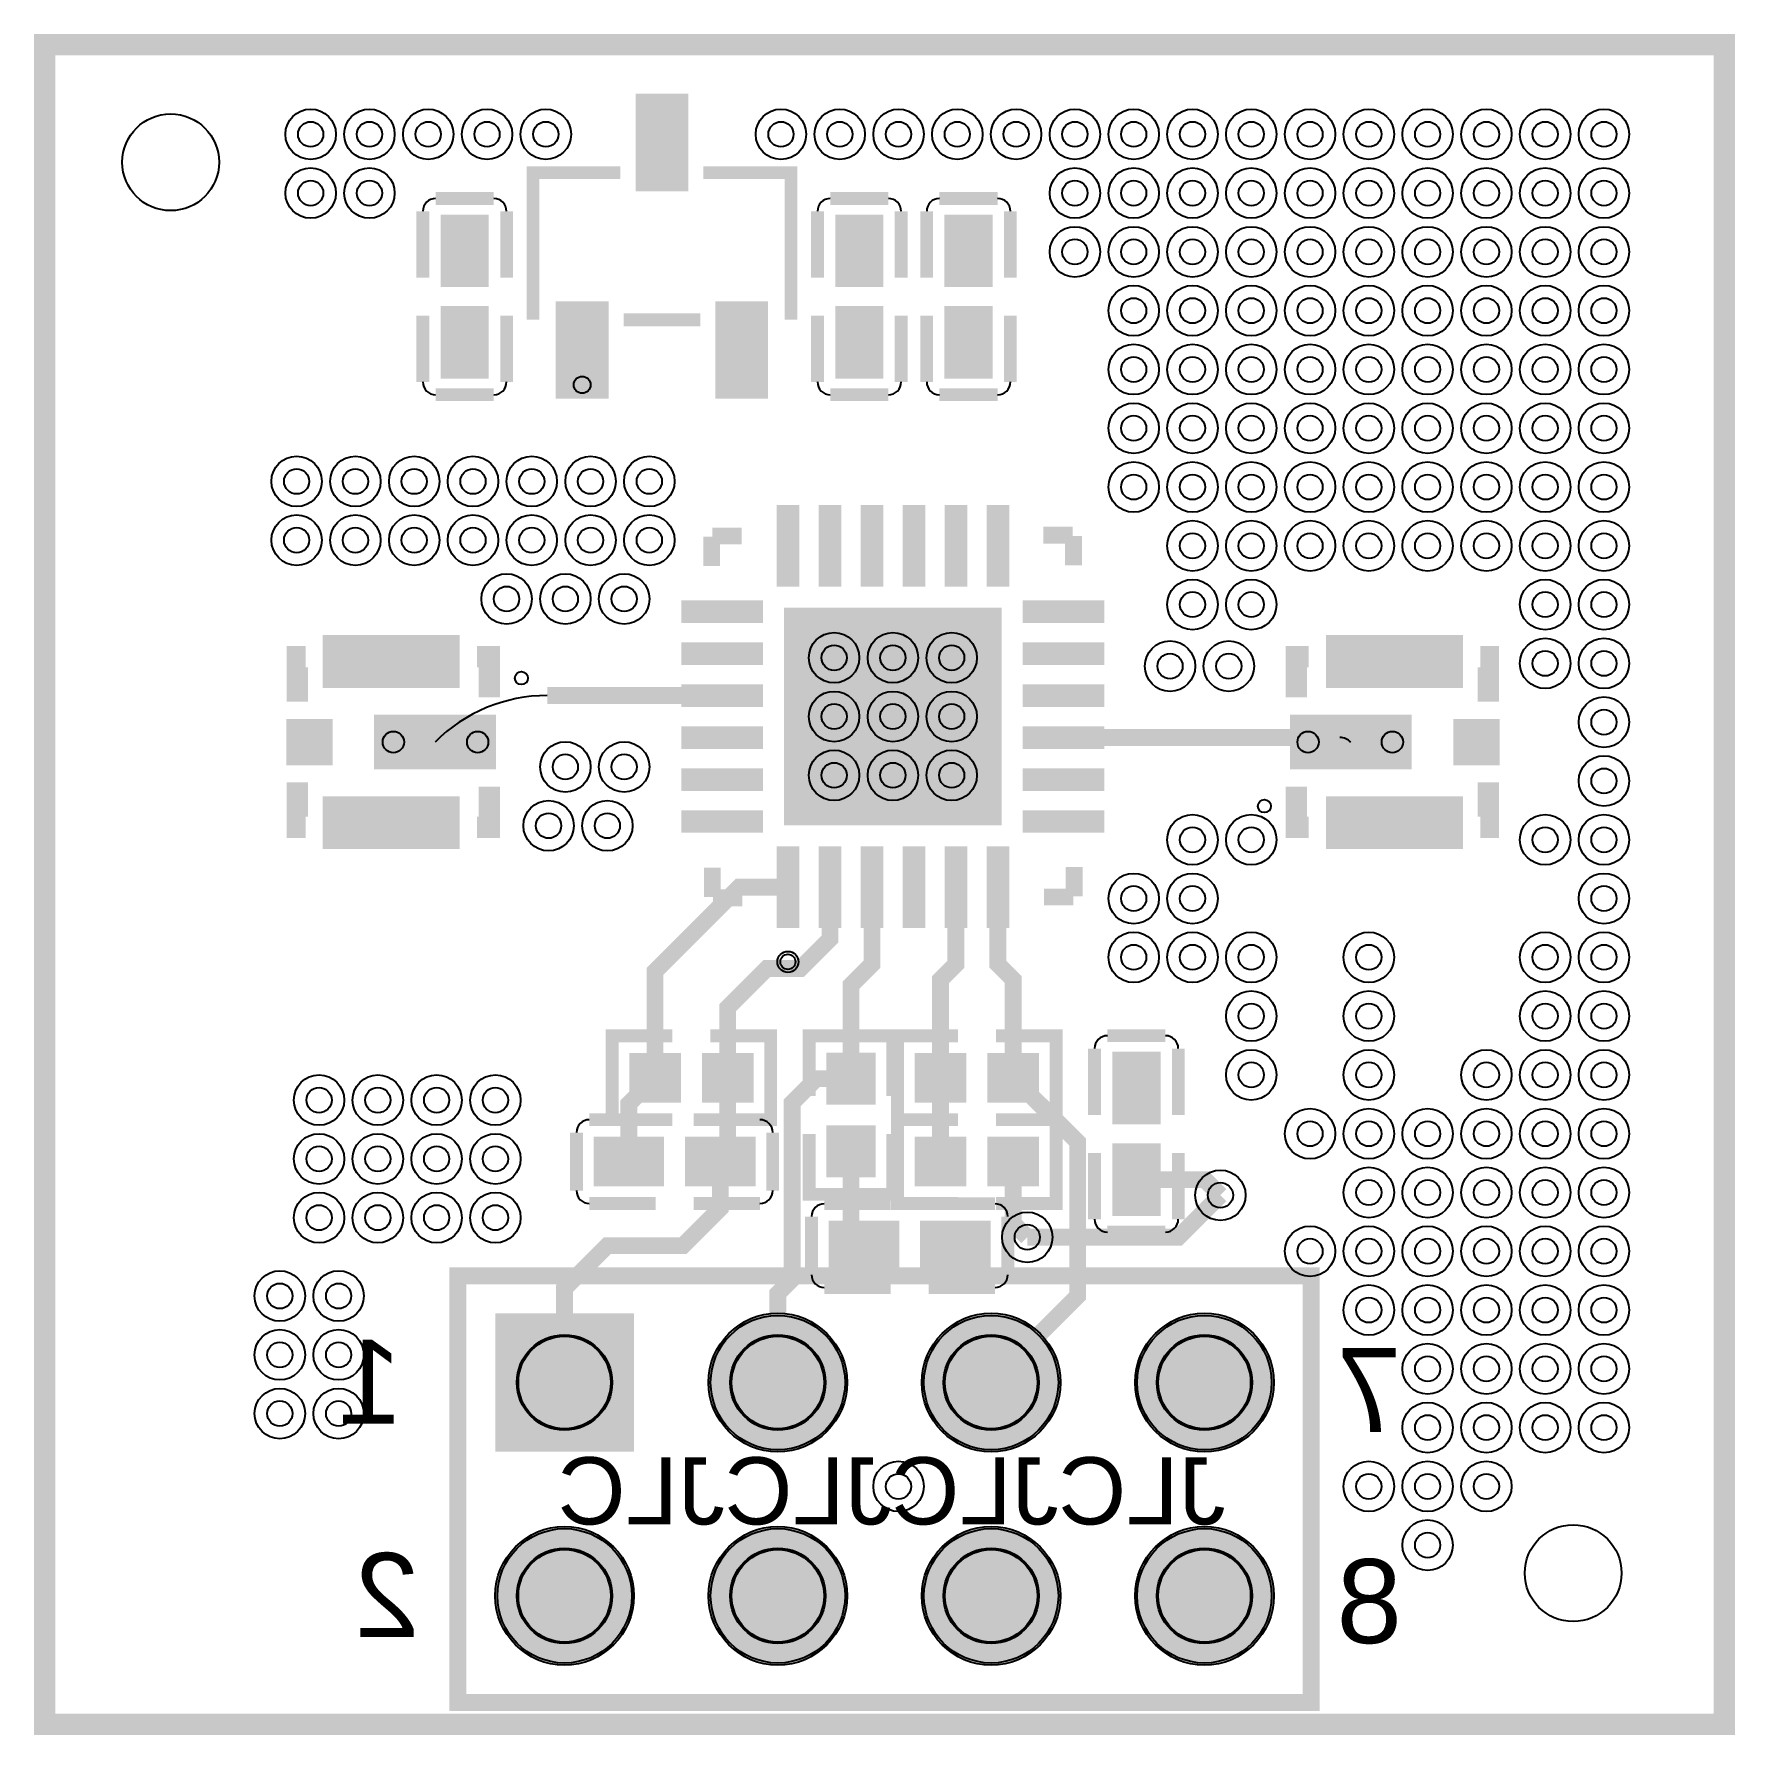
# Model space of a CAD drawing. Header units: millimetres. Extents: x -0.1 to 20.1, y -20.1 to 0.1.
import ezdxf

# ---------------------------------------------------------------- set-up
doc = ezdxf.new("R2010")
doc.units = ezdxf.units.MM
for name, color, linetype, true_color in [('BoardOutLine', 7, 'Continuous', 0xff00ff), ('BottomLayer', 7, 'Continuous', 0x0000ff), ('BottomSilkLayer', 7, 'Continuous', 0x66cc33), ('BottomSolderMaskLayer', 7, 'Continuous', 0xaa00ff), ('Document', 7, 'Continuous', 0xffffff), ('Hole', 7, 'Continuous', 0x222222), ('Multi-Layer', 7, 'Continuous', 0xc0c0c0), ('TopLayer', 7, 'Continuous', 0xff0000), ('TopPasteMaskLayer', 7, 'Continuous', 0x808080), ('TopSilkLayer', 7, 'Continuous', 0xffcc00), ('TopSolderMaskLayer', 7, 'Continuous', 0x800080)]:
    doc.layers.add(name, color=color, linetype=linetype, true_color=true_color)
doc.styles.get("Standard").update_dxf_attribs({"font": 'arial.ttf'})

msp = doc.modelspace()

# ---------------------------------------------------------------- texts
at = {"layer": 'BottomSilkLayer', "text_generation_flag": 2}
for s, height, p in [('1', 0.9999979999999999, (4.260087999999882, -16.420084000000088)), ('7', 0.9999979999999999, (16.16024200000004, -16.520160000000033)), ('JLCJLCJLCJLC', 0.7999984, (14.060170000000085, -17.61997999999994)), ('2', 0.9999979999999999, (4.465827999999988, -18.96008400000005)), ('8', 0.9999979999999999, (16.16024200000004, -19.032981999999947))]:
    msp.add_text(s, height=height, dxfattribs=at).set_placement(p)

# ---------------------------------------------------------------- hatches: boundary and pattern name
at = {"layer": 'BottomSolderMaskLayer'}
for points in [[(5.364607806451545, -16.755411574193545), (7.015404606451625, -16.755411574193545), (7.015404606451625, -15.104614774193578), (5.364607806451545, -15.104614774193578)], [(7.904581599999955, -15.930117999999993, 1), (9.555378399999954, -15.930117999999993, 1)], [(10.44458159999992, -15.930117999999993, 1), (12.095378399999918, -15.930117999999993, 1)], [(12.984581599999883, -15.930117999999993, 1), (14.635378399999881, -15.930117999999993, 1)], [(5.364581599999991, -18.47011800000007, 1), (7.0153783999999915, -18.47011800000007, 1)], [(7.904581599999955, -18.47011800000007, 1), (9.555378399999954, -18.47011800000007, 1)], [(10.44458159999992, -18.47011800000007, 1), (12.095378399999918, -18.47011800000007, 1)], [(12.984581599999883, -18.47011800000007, 1), (14.635378399999881, -18.47011800000007, 1)]]:
    msp.add_hatch(color=256, dxfattribs=at).paths.add_polyline_path(points)
at = {"layer": 'Multi-Layer'}
for points in [[(5.390006999999855, -16.730014799999935), (6.990003799999954, -16.730014799999935), (6.990003799999954, -15.13001799999995), (5.390006999999855, -15.13001799999995)], [(7.929981599999955, -15.930117999999993, 1), (9.529978399999955, -15.930117999999993, 1)], [(10.469981599999919, -15.930117999999993, 1), (12.069978399999918, -15.930117999999993, 1)], [(13.009981599999882, -15.930117999999993, 1), (14.609978399999882, -15.930117999999993, 1)], [(5.389981599999992, -18.47011800000007, 1), (6.989978399999991, -18.47011800000007, 1)], [(7.929981599999955, -18.47011800000007, 1), (9.529978399999955, -18.47011800000007, 1)], [(10.469981599999919, -18.47011800000007, 1), (12.069978399999918, -18.47011800000007, 1)], [(13.009981599999882, -18.47011800000007, 1), (14.609978399999882, -18.47011800000007, 1)]]:
    msp.add_hatch(color=256, dxfattribs=at).paths.add_polyline_path(points)
at = {"layer": 'TopLayer'}
for points in [[(7.649997399999961, -0.6299962000000505), (7.649997399999961, -1.699996599999963), (7.0499986000000945, -1.699996599999963), (7.0499986000000945, -0.6299962000000505)], [(4.731257999999912, -2.8497275999999374), (5.2712620000000925, -2.8497275999999374), (5.2712620000000925, -2.0596352000000024), (4.731257999999912, -2.0596352000000024)], [(9.43025799999998, -2.8497275999999374), (9.970261999999934, -2.8497275999999374), (9.970261999999934, -2.0596352000000024), (9.43025799999998, -2.0596352000000024)], [(10.73073799999986, -2.8497275999999374), (11.270742000000041, -2.8497275999999374), (11.270742000000041, -2.0596352000000024), (10.73073799999986, -2.0596352000000024)], [(4.731257999999912, -3.149752400000011), (5.2712620000000925, -3.149752400000011), (5.2712620000000925, -3.939844799999946), (4.731257999999912, -3.939844799999946)], [(6.700037400000042, -3.099993799999993), (6.700037400000042, -4.169994200000019), (6.100038599999948, -4.169994200000019), (6.100038599999948, -3.099993799999993)], [(8.59995739999988, -3.099993799999993), (8.59995739999988, -4.169994200000019), (7.999958600000014, -4.169994200000019), (7.999958600000014, -3.099993799999993)], [(9.43025799999998, -3.149752400000011), (9.970261999999934, -3.149752400000011), (9.970261999999934, -3.939844799999946), (9.43025799999998, -3.939844799999946)], [(10.73073799999986, -3.149752400000011), (11.270742000000041, -3.149752400000011), (11.270742000000041, -3.939844799999946), (10.73073799999986, -3.939844799999946)], [(8.723198199999956, -6.374409400000104), (8.723198199999956, -5.561609399999952), (8.977198199999862, -5.561609399999952), (8.977198199999862, -6.374409400000104)], [(9.222943200000032, -6.374409400000104), (9.222943200000032, -5.561609399999952), (9.476943199999937, -5.561609399999952), (9.476943199999937, -6.374409400000104)], [(9.723196199999961, -6.374409400000104), (9.723196199999961, -5.561609399999952), (9.977196199999867, -5.561609399999952), (9.977196199999867, -6.374409400000104)], [(10.222915799999896, -6.374409400000104), (10.222915799999896, -5.561609399999952), (10.476915800000029, -5.561609399999952), (10.476915800000029, -6.374409400000104)], [(10.723168800000053, -6.374409400000104), (10.723168800000053, -5.561609399999952), (10.977168799999959, -5.561609399999952), (10.977168799999959, -6.374409400000104)], [(11.222913799999901, -6.374409400000104), (11.222913799999901, -5.561609399999952), (11.476913800000034, -5.561609399999952), (11.476913800000034, -6.374409400000104)], [(7.6615544, -6.877075399999967), (7.6615544, -6.623075399999948), (8.474557599999912, -6.623075399999948), (8.474557599999912, -6.877075399999967)], [(11.72555439999985, -6.877075399999967), (11.72555439999985, -6.623075399999948), (12.53855759999999, -6.623075399999948), (12.53855759999999, -6.877075399999967)], [(8.8300559999999, -9.270009399999935), (8.8300559999999, -6.730009399999972), (11.37005600000009, -6.730009399999972), (11.37005600000009, -9.270009399999935)], [(4.917313000000036, -7.633817600000043), (3.3373313999999255, -7.633817600000043), (3.3373313999999255, -7.053808600000025), (4.917313000000036, -7.053808600000025)], [(15.282697399999847, -7.053757799999971), (16.862678999999957, -7.053757799999971), (16.862678999999957, -7.633766799999989), (15.282697399999847, -7.633766799999989)], [(7.6615544, -7.376947399999949), (7.6615544, -7.12294739999993), (8.474557599999912, -7.12294739999993), (8.474557599999912, -7.376947399999949)], [(11.72555439999985, -7.376947399999949), (11.72555439999985, -7.12294739999993), (12.53855759999999, -7.12294739999993), (12.53855759999999, -7.376947399999949)], [(7.6615544, -7.877073399999972), (7.6615544, -7.623073399999953), (8.474557599999912, -7.623073399999953), (8.474557599999912, -7.877073399999972)], [(11.72555439999985, -7.877073399999972), (11.72555439999985, -7.623073399999953), (12.53855759999999, -7.623073399999953), (12.53855759999999, -7.877073399999972)], [(3.402228399999899, -8.553805599999919), (2.9022039999999834, -8.553805599999919), (2.9022039999999834, -8.053806599999916), (3.402228399999899, -8.053806599999916)], [(5.347766799999931, -8.603818200000092), (3.947769600000015, -8.603818200000092), (3.947769600000015, -8.003819399999998), (5.347766799999931, -8.003819399999998)], [(14.852243599999952, -8.003768600000058), (16.252240800000095, -8.003768600000058), (16.252240800000095, -8.603767399999924), (14.852243599999952, -8.603767399999924)], [(16.797781999999984, -8.053781200000003), (17.297806400000013, -8.053781200000003), (17.297806400000013, -8.553780200000006), (16.797781999999984, -8.553780200000006)], [(7.6615544, -8.376945400000068), (7.6615544, -8.122945400000049), (8.474557599999912, -8.122945400000049), (8.474557599999912, -8.376945400000068)], [(11.72555439999985, -8.376945400000068), (11.72555439999985, -8.122945400000049), (12.53855759999999, -8.122945400000049), (12.53855759999999, -8.376945400000068)], [(7.6615544, -8.877071399999977), (7.6615544, -8.623071399999958), (8.474557599999912, -8.623071399999958), (8.474557599999912, -8.877071399999977)], [(11.72555439999985, -8.877071399999977), (11.72555439999985, -8.623071399999958), (12.53855759999999, -8.623071399999958), (12.53855759999999, -8.877071399999977)], [(4.917313000000036, -9.55382899999995), (3.3373313999999255, -9.55382899999995), (3.3373313999999255, -8.973819999999932), (4.917313000000036, -8.973819999999932)], [(15.282697399999847, -8.973769199999992), (16.862678999999957, -8.973769199999992), (16.862678999999957, -9.55377820000001), (15.282697399999847, -9.55377820000001)], [(7.6615544, -9.376943400000073), (7.6615544, -9.122943400000054), (8.474557599999912, -9.122943400000054), (8.474557599999912, -9.376943400000073)], [(11.72555439999985, -9.376943400000073), (11.72555439999985, -9.122943400000054), (12.53855759999999, -9.122943400000054), (12.53855759999999, -9.376943400000073)], [(8.722969600000056, -10.438409400000069), (8.722969600000056, -9.62560940000003), (8.976969599999961, -9.62560940000003), (8.976969599999961, -10.438409400000069)], [(9.223044799999911, -10.438409400000069), (9.223044799999911, -9.62560940000003), (9.477044800000044, -9.62560940000003), (9.477044800000044, -10.438409400000069)], [(9.723043800000028, -10.438409400000069), (9.723043800000028, -9.62560940000003), (9.977043799999933, -9.62560940000003), (9.977043799999933, -10.438409400000069)], [(10.223068200000057, -10.438409400000069), (10.223068200000057, -9.62560940000003), (10.477068199999962, -9.62560940000003), (10.477068199999962, -10.438409400000069)], [(10.723067199999946, -10.438409400000069), (10.723067199999946, -9.62560940000003), (10.977067200000079, -9.62560940000003), (10.977067200000079, -10.438409400000069)], [(11.223066200000062, -10.438409400000069), (11.223066200000062, -9.62560940000003), (11.477066199999967, -9.62560940000003), (11.477066199999967, -10.438409400000069)], [(7.55126759999996, -12.571222000000034), (7.55126759999996, -12.03121800000008), (6.985634999999888, -12.03121800000008), (6.985634999999888, -12.571222000000034)], [(7.851292400000034, -12.571222000000034), (7.851292400000034, -12.03121800000008), (8.416924999999878, -12.03121800000008), (8.416924999999878, -12.571222000000034)], [(9.871201999999926, -12.595707599999969), (9.331197999999972, -12.595707599999969), (9.331197999999972, -12.03007500000001), (9.871201999999926, -12.03007500000001)], [(10.949787599999922, -12.03121800000008), (10.949787599999922, -12.571222000000034), (10.384155000000078, -12.571222000000034), (10.384155000000078, -12.03121800000008)], [(11.249812399999996, -12.03121800000008), (11.249812399999996, -12.571222000000034), (11.815445000000068, -12.571222000000034), (11.815445000000068, -12.03121800000008)], [(13.269721999999888, -12.819227599999977), (12.729717999999934, -12.819227599999977), (12.729717999999934, -12.029135200000042), (13.269721999999888, -12.029135200000042)], [(9.871201999999926, -12.895732399999929), (9.331197999999972, -12.895732399999929), (9.331197999999972, -13.461365), (9.871201999999926, -13.461365)], [(7.350607599999989, -13.569441999999981), (7.350607599999989, -13.029438000000027), (6.560515199999941, -13.029438000000027), (6.560515199999941, -13.569441999999981)], [(7.650632400000063, -13.569441999999981), (7.650632400000063, -13.029438000000027), (8.440724800000112, -13.029438000000027), (8.440724800000112, -13.569441999999981)], [(10.949787599999922, -13.029438000000027), (10.949787599999922, -13.569441999999981), (10.384155000000078, -13.569441999999981), (10.384155000000078, -13.029438000000027)], [(11.249812399999996, -13.029438000000027), (11.249812399999996, -13.569441999999981), (11.815445000000068, -13.569441999999981), (11.815445000000068, -13.029438000000027)], [(13.269721999999888, -13.119252399999937), (12.729717999999934, -13.119252399999937), (12.729717999999934, -13.909344799999985), (13.269721999999888, -13.909344799999985)], [(10.149687599999993, -14.030198000000041), (10.149687599999993, -14.570201999999995), (9.359595199999944, -14.570201999999995), (9.359595199999944, -14.030198000000041)], [(10.449712400000067, -14.030198000000041), (10.449712400000067, -14.570201999999995), (11.239804800000115, -14.570201999999995), (11.239804800000115, -14.030198000000041)]]:
    msp.add_hatch(color=256, dxfattribs=at).paths.add_polyline_path(points)
at = {"layer": 'TopPasteMaskLayer'}
for points in [[(7.649997399999961, -0.6299962000000505), (7.649997399999961, -1.699996599999963), (7.0499986000000945, -1.699996599999963), (7.0499986000000945, -0.6299962000000505)], [(5.2262786000000006, -2.8197048000000677), (4.776266799999917, -2.8197048000000677), (4.726279599999884, -2.7497277999999596), (4.726279599999884, -2.269718600000033), (4.776266799999917, -2.2197059999999738), (5.2262786000000006, -2.2197059999999738), (5.276265800000033, -2.269718600000033), (5.276265800000033, -2.7497277999999596)], [(9.92525319999993, -2.7997658000000456), (9.475241399999845, -2.7997658000000456), (9.42525420000004, -2.7497785999998996), (9.42525420000004, -2.219782200000054), (9.475241399999845, -2.169769599999995), (9.92525319999993, -2.169769599999995), (9.975240399999961, -2.219782200000054), (9.975240399999961, -2.7497785999998996)], [(11.22575859999995, -2.8197048000000677), (10.775746799999865, -2.8197048000000677), (10.72575960000006, -2.7497277999999596), (10.72575960000006, -2.269718600000033), (10.775746799999865, -2.2197059999999738), (11.22575859999995, -2.2197059999999738), (11.275745799999982, -2.269718600000033), (11.275745799999982, -2.7497277999999596)], [(5.2262786000000006, -3.7797231999999212), (4.776266799999917, -3.7797231999999212), (4.726279599999884, -3.729710599999976), (4.726279599999884, -3.249726799999962), (4.776266799999917, -3.179724399999941), (5.2262786000000006, -3.179724399999941), (5.276265800000033, -3.249726799999962), (5.276265800000033, -3.729710599999976)], [(6.700037400000042, -3.099993799999993), (6.700037400000042, -4.169994200000019), (6.100038599999948, -4.169994200000019), (6.100038599999948, -3.099993799999993)], [(8.59995739999988, -3.099993799999993), (8.59995739999988, -4.169994200000019), (7.999958600000014, -4.169994200000019), (7.999958600000014, -3.099993799999993)], [(9.92525319999993, -3.829761200000007), (9.475241399999845, -3.829761200000007), (9.42525420000004, -3.779773999999975), (9.42525420000004, -3.249777600000016), (9.475241399999845, -3.1997649999999567), (9.92525319999993, -3.1997649999999567), (9.975240399999961, -3.249777600000016), (9.975240399999961, -3.779773999999975)], [(11.22575859999995, -3.7797231999999212), (10.775746799999865, -3.7797231999999212), (10.72575960000006, -3.729710599999976), (10.72575960000006, -3.249726799999962), (10.775746799999865, -3.179724399999941), (11.22575859999995, -3.179724399999941), (11.275745799999982, -3.249726799999962), (11.275745799999982, -3.729710599999976)], [(8.723198199999956, -6.374409400000104), (8.723198199999956, -5.561609399999952), (8.977198199999862, -5.561609399999952), (8.977198199999862, -6.374409400000104)], [(9.222943200000032, -6.374409400000104), (9.222943200000032, -5.561609399999952), (9.476943199999937, -5.561609399999952), (9.476943199999937, -6.374409400000104)], [(9.723196199999961, -6.374409400000104), (9.723196199999961, -5.561609399999952), (9.977196199999867, -5.561609399999952), (9.977196199999867, -6.374409400000104)], [(10.222915799999896, -6.374409400000104), (10.222915799999896, -5.561609399999952), (10.476915800000029, -5.561609399999952), (10.476915800000029, -6.374409400000104)], [(10.723168800000053, -6.374409400000104), (10.723168800000053, -5.561609399999952), (10.977168799999959, -5.561609399999952), (10.977168799999959, -6.374409400000104)], [(11.222913799999901, -6.374409400000104), (11.222913799999901, -5.561609399999952), (11.476913800000034, -5.561609399999952), (11.476913800000034, -6.374409400000104)], [(7.6615544, -6.877075399999967), (7.6615544, -6.623075399999948), (8.474557599999912, -6.623075399999948), (8.474557599999912, -6.877075399999967)], [(11.72555439999985, -6.877075399999967), (11.72555439999985, -6.623075399999948), (12.53855759999999, -6.623075399999948), (12.53855759999999, -6.877075399999967)], [(8.8300559999999, -9.270009399999935), (8.8300559999999, -6.730009399999972), (11.37005600000009, -6.730009399999972), (11.37005600000009, -9.270009399999935)], [(4.917313000000036, -7.633817600000043), (3.3373313999999255, -7.633817600000043), (3.3373313999999255, -7.053808600000025), (4.917313000000036, -7.053808600000025)], [(15.282697399999847, -7.053757799999971), (16.862678999999957, -7.053757799999971), (16.862678999999957, -7.633766799999989), (15.282697399999847, -7.633766799999989)], [(7.6615544, -7.376947399999949), (7.6615544, -7.12294739999993), (8.474557599999912, -7.12294739999993), (8.474557599999912, -7.376947399999949)], [(11.72555439999985, -7.376947399999949), (11.72555439999985, -7.12294739999993), (12.53855759999999, -7.12294739999993), (12.53855759999999, -7.376947399999949)], [(7.6615544, -7.877073399999972), (7.6615544, -7.623073399999953), (8.474557599999912, -7.623073399999953), (8.474557599999912, -7.877073399999972)], [(11.72555439999985, -7.877073399999972), (11.72555439999985, -7.623073399999953), (12.53855759999999, -7.623073399999953), (12.53855759999999, -7.877073399999972)], [(3.402228399999899, -8.553805599999919), (2.9022039999999834, -8.553805599999919), (2.9022039999999834, -8.053806599999916), (3.402228399999899, -8.053806599999916)], [(5.347766799999931, -8.603818200000092), (3.947769600000015, -8.603818200000092), (3.947769600000015, -8.003819399999998), (5.347766799999931, -8.003819399999998)], [(14.852243599999952, -8.003768600000058), (16.252240800000095, -8.003768600000058), (16.252240800000095, -8.603767399999924), (14.852243599999952, -8.603767399999924)], [(16.797781999999984, -8.053781200000003), (17.297806400000013, -8.053781200000003), (17.297806400000013, -8.553780200000006), (16.797781999999984, -8.553780200000006)], [(7.6615544, -8.376945400000068), (7.6615544, -8.122945400000049), (8.474557599999912, -8.122945400000049), (8.474557599999912, -8.376945400000068)], [(11.72555439999985, -8.376945400000068), (11.72555439999985, -8.122945400000049), (12.53855759999999, -8.122945400000049), (12.53855759999999, -8.376945400000068)], [(7.6615544, -8.877071399999977), (7.6615544, -8.623071399999958), (8.474557599999912, -8.623071399999958), (8.474557599999912, -8.877071399999977)], [(11.72555439999985, -8.877071399999977), (11.72555439999985, -8.623071399999958), (12.53855759999999, -8.623071399999958), (12.53855759999999, -8.877071399999977)], [(4.917313000000036, -9.55382899999995), (3.3373313999999255, -9.55382899999995), (3.3373313999999255, -8.973819999999932), (4.917313000000036, -8.973819999999932)], [(15.282697399999847, -8.973769199999992), (16.862678999999957, -8.973769199999992), (16.862678999999957, -9.55377820000001), (15.282697399999847, -9.55377820000001)], [(7.6615544, -9.376943400000073), (7.6615544, -9.122943400000054), (8.474557599999912, -9.122943400000054), (8.474557599999912, -9.376943400000073)], [(11.72555439999985, -9.376943400000073), (11.72555439999985, -9.122943400000054), (12.53855759999999, -9.122943400000054), (12.53855759999999, -9.376943400000073)], [(8.722969600000056, -10.438409400000069), (8.722969600000056, -9.62560940000003), (8.976969599999961, -9.62560940000003), (8.976969599999961, -10.438409400000069)], [(9.223044799999911, -10.438409400000069), (9.223044799999911, -9.62560940000003), (9.477044800000044, -9.62560940000003), (9.477044800000044, -10.438409400000069)], [(9.723043800000028, -10.438409400000069), (9.723043800000028, -9.62560940000003), (9.977043799999933, -9.62560940000003), (9.977043799999933, -10.438409400000069)], [(10.223068200000057, -10.438409400000069), (10.223068200000057, -9.62560940000003), (10.477068199999962, -9.62560940000003), (10.477068199999962, -10.438409400000069)], [(10.723067199999946, -10.438409400000069), (10.723067199999946, -9.62560940000003), (10.977067200000079, -9.62560940000003), (10.977067200000079, -10.438409400000069)], [(11.223066200000062, -10.438409400000069), (11.223066200000062, -9.62560940000003), (11.477066199999967, -9.62560940000003), (11.477066199999967, -10.438409400000069)], [(7.566279000000009, -12.531217000000083), (7.566279000000009, -12.071223000000032), (7.526273999999944, -12.03121800000008), (7.025639999999953, -12.03121800000008), (6.985634999999888, -12.071223000000032), (6.985634999999888, -12.531217000000083), (7.025639999999953, -12.571222000000034), (7.526273999999944, -12.571222000000034)], [(7.836280999999985, -12.531217000000083), (7.836280999999985, -12.071223000000032), (7.87628600000005, -12.03121800000008), (8.376920000000041, -12.03121800000008), (8.416924999999878, -12.071223000000032), (8.416924999999878, -12.531217000000083), (8.376920000000041, -12.571222000000034), (7.87628600000005, -12.571222000000034)], [(9.831197000000088, -12.610718999999904), (9.371203000000037, -12.610718999999904), (9.331197999999972, -12.570713999999953), (9.331197999999972, -12.070079999999962), (9.371203000000037, -12.03007500000001), (9.831197000000088, -12.03007500000001), (9.871201999999926, -12.070079999999962), (9.871201999999926, -12.570713999999953)], [(10.96479899999997, -12.071223000000032), (10.96479899999997, -12.531217000000083), (10.924793999999906, -12.571222000000034), (10.424159999999915, -12.571222000000034), (10.384155000000078, -12.531217000000083), (10.384155000000078, -12.071223000000032), (10.424159999999915, -12.03121800000008), (10.924793999999906, -12.03121800000008)], [(11.234800999999948, -12.071223000000032), (11.234800999999948, -12.531217000000083), (11.274806000000012, -12.571222000000034), (11.775440000000003, -12.571222000000034), (11.815445000000068, -12.531217000000083), (11.815445000000068, -12.071223000000032), (11.775440000000003, -12.03121800000008), (11.274806000000012, -12.03121800000008)], [(12.774701400000026, -12.189256799999953), (13.224713199999883, -12.189256799999953), (13.274700399999915, -12.239269400000012), (13.274700399999915, -12.719253200000026), (13.224713199999883, -12.789255600000047), (12.774701400000026, -12.789255600000047), (12.724714199999994, -12.719253200000026), (12.724714199999994, -12.239269400000012)], [(9.831197000000088, -12.880720999999994), (9.371203000000037, -12.880720999999994), (9.331197999999972, -12.920726000000059), (9.331197999999972, -13.42136000000005), (9.371203000000037, -13.461365), (9.831197000000088, -13.461365), (9.871201999999926, -13.42136000000005), (9.871201999999926, -12.920726000000059)], [(7.320584799999892, -13.074421400000006), (7.320584799999892, -13.52443320000009), (7.250607800000012, -13.574420400000008), (6.770598599999971, -13.574420400000008), (6.720586000000026, -13.52443320000009), (6.720586000000026, -13.074421400000006), (6.770598599999971, -13.024434200000087), (7.250607800000012, -13.024434200000087)], [(8.280603199999973, -13.074421400000006), (8.280603199999973, -13.52443320000009), (8.230590600000028, -13.574420400000008), (7.7506067999999, -13.574420400000008), (7.680604400000107, -13.52443320000009), (7.680604400000107, -13.074421400000006), (7.7506067999999, -13.024434200000087), (8.230590600000028, -13.024434200000087)], [(10.96479899999997, -13.069442999999978), (10.96479899999997, -13.52943700000003), (10.924793999999906, -13.569441999999981), (10.424159999999915, -13.569441999999981), (10.384155000000078, -13.52943700000003), (10.384155000000078, -13.069442999999978), (10.424159999999915, -13.029438000000027), (10.924793999999906, -13.029438000000027)], [(11.234800999999948, -13.069442999999978), (11.234800999999948, -13.52943700000003), (11.274806000000012, -13.569441999999981), (11.775440000000003, -13.569441999999981), (11.815445000000068, -13.52943700000003), (11.815445000000068, -13.069442999999978), (11.775440000000003, -13.029438000000027), (11.274806000000012, -13.029438000000027)], [(12.774701400000026, -13.14927519999992), (13.224713199999883, -13.14927519999992), (13.274700399999915, -13.219252200000028), (13.274700399999915, -13.699261399999955), (13.224713199999883, -13.749274000000014), (12.774701400000026, -13.749274000000014), (12.724714199999994, -13.699261399999955), (12.724714199999994, -13.219252200000028)], [(9.519716800000083, -14.525218600000017), (9.519716800000083, -14.075206800000046), (9.569729400000028, -14.025219600000014), (10.049713199999928, -14.025219600000014), (10.11971559999995, -14.075206800000046), (10.11971559999995, -14.525218600000017), (10.049713199999928, -14.575205800000049), (9.569729400000028, -14.575205800000049)], [(10.479735199999936, -14.525218600000017), (10.479735199999936, -14.075206800000046), (10.549712199999817, -14.025219600000014), (11.029721400000085, -14.025219600000014), (11.07973400000003, -14.075206800000046), (11.07973400000003, -14.525218600000017), (11.029721400000085, -14.575205800000049), (10.549712199999817, -14.575205800000049)]]:
    msp.add_hatch(color=256, dxfattribs=at).paths.add_polyline_path(points)
at = {"layer": 'TopSolderMaskLayer'}
for points in [[(7.664240356843834, -0.5846908236560466), (7.664240356843834, -1.7452847720429645), (7.035755643156222, -1.7452847720429645), (7.035755643156222, -0.5846908236560466)], [(4.713897876550959, -2.8868933196613398), (5.2886221234488175, -2.8868933196613398), (5.2886221234488175, -2.0224742592662324), (4.713897876550959, -2.0224742592662324)], [(9.412897876551028, -2.8868933196613398), (9.987622123448887, -2.8868933196613398), (9.987622123448887, -2.0224742592662324), (9.412897876551028, -2.0224742592662324)], [(10.713377876551135, -2.8868933196613398), (11.288102123448994, -2.8868933196613398), (11.288102123448994, -2.0224742592662324), (10.713377876551135, -2.0224742592662324)], [(4.713897876550959, -3.112586680338609), (5.2886221234488175, -3.112586680338609), (5.2886221234488175, -3.9770057407337163), (4.713897876550959, -3.9770057407337163)], [(6.7142803568436875, -3.0546970258063766), (6.7142803568436875, -4.2152909741936355), (6.0857956431563025, -4.2152909741936355), (6.0857956431563025, -3.0546970258063766)], [(8.614200356843753, -3.0546970258063766), (8.614200356843753, -4.2152909741936355), (7.985715643156141, -4.2152909741936355), (7.985715643156141, -3.0546970258063766)], [(9.412897876551028, -3.112586680338609), (9.987622123448887, -3.112586680338609), (9.987622123448887, -3.9770057407337163), (9.412897876551028, -3.9770057407337163)], [(10.713377876551135, -3.112586680338609), (11.288102123448994, -3.112586680338609), (11.288102123448994, -3.9770057407337163), (10.713377876551135, -3.9770057407337163)], [(8.715388419931173, -6.454434561260086), (8.715388419931173, -5.481594241260041), (8.985017357431275, -5.481594241260041), (8.985017357431275, -6.454434561260086)], [(9.215125605462504, -6.454434561260086), (9.215125605462504, -5.481594241260041), (9.484754542962605, -5.481594241260041), (9.484754542962605, -6.454434561260086)], [(9.715386419931178, -6.454434561260086), (9.715386419931178, -5.481594241260041), (9.985015357431053, -5.481594241260041), (9.985015357431053, -6.454434561260086)], [(10.21509664256871, -6.454434561260086), (10.21509664256871, -5.481594241260041), (10.484725580068812, -5.481594241260041), (10.484725580068812, -6.454434561260086)], [(10.715357457037385, -6.454434561260086), (10.715357457037385, -5.481594241260041), (10.984986394537486, -5.481594241260041), (10.984986394537486, -6.454434561260086)], [(11.215094642568715, -6.454434561260086), (11.215094642568715, -5.481594241260041), (11.484723580068817, -5.481594241260041), (11.484723580068817, -6.454434561260086)], [(7.5815142349598545, -6.884889478124251), (7.5815142349598545, -6.615264446881952), (8.554597765040057, -6.615264446881952), (8.554597765040057, -6.884889478124251)], [(11.645514234959933, -6.884889478124251), (11.645514234959933, -6.615264446881952), (12.618597765039908, -6.615264446881952), (12.618597765039908, -6.884889478124251)], [(8.80504970000004, -9.295016200125929), (8.80504970000004, -6.70500360012602), (11.39506229999995, -6.70500360012602), (11.39506229999995, -9.295016200125929)], [(4.942715041636461, -7.65920981370698), (3.311934258291217, -7.65920981370698), (3.311934258291217, -7.028400813707094), (4.942715041636461, -7.028400813707094)], [(15.257300258291139, -7.028367810948112), (16.888081041636383, -7.028367810948112), (16.888081041636383, -7.659176810948111), (15.257300258291139, -7.659176810948111)], [(7.5815142349598545, -7.384761478124233), (7.5815142349598545, -7.115136446881934), (8.554597765040057, -7.115136446881934), (8.554597765040057, -7.384761478124233)], [(11.645514234959933, -7.384761478124233), (11.645514234959933, -7.115136446881934), (12.618597765039908, -7.115136446881934), (12.618597765039908, -7.384761478124233)], [(7.5815142349598545, -7.884887478124256), (7.5815142349598545, -7.615262446881957), (8.554597765040057, -7.615262446881957), (8.554597765040057, -7.884887478124256)], [(11.645514234959933, -7.884887478124256), (11.645514234959933, -7.615262446881957), (12.618597765039908, -7.615262446881957), (12.618597765039908, -7.884887478124256)], [(3.427637432258166, -8.579209470967726), (2.8768104516128687, -8.579209470967726), (2.8768104516128687, -8.028410470967628), (3.427637432258166, -8.028410470967628)], [(5.373169564977047, -8.629222501075333), (3.9223723649769227, -8.629222501075333), (3.9223723649769227, -7.978423701075258), (5.373169564977047, -7.978423701075258)], [(14.82684636497686, -7.978368600000067), (16.277643564976984, -7.978368600000067), (16.277643564976984, -8.629167399999915), (14.82684636497686, -8.629167399999915)], [(16.772388451612755, -8.028382490322542), (17.323215432258053, -8.028382490322542), (17.323215432258053, -8.57918149032264), (16.772388451612755, -8.57918149032264)], [(7.5815142349598545, -8.384759478124238), (7.5815142349598545, -8.115134446882053), (8.554597765040057, -8.115134446882053), (8.554597765040057, -8.384759478124238)], [(11.645514234959933, -8.384759478124238), (11.645514234959933, -8.115134446882053), (12.618597765039908, -8.115134446882053), (12.618597765039908, -8.384759478124238)], [(7.5815142349598545, -8.884885478124147), (7.5815142349598545, -8.615260446881962), (8.554597765040057, -8.615260446881962), (8.554597765040057, -8.884885478124147)], [(11.645514234959933, -8.884885478124147), (11.645514234959933, -8.615260446881962), (12.618597765039908, -8.615260446881962), (12.618597765039908, -8.884885478124147)], [(4.942715041636461, -9.579223438362192), (3.311934258291217, -9.579223438362192), (3.311934258291217, -8.948414438362079), (4.942715041636461, -8.948414438362079)], [(15.257300258291139, -8.948359189051871), (16.888081041636383, -8.948359189051871), (16.888081041636383, -9.57916818905187), (15.257300258291139, -9.57916818905187)], [(7.5815142349598545, -9.384757478124243), (7.5815142349598545, -9.115132446882058), (8.554597765040057, -9.115132446882058), (8.554597765040057, -9.384757478124243)], [(11.645514234959933, -9.384757478124243), (11.645514234959933, -9.115132446882058), (12.618597765039908, -9.115132446882058), (12.618597765039908, -9.384757478124243)], [(8.715161382824931, -10.518434561260051), (8.715161382824931, -9.545594241260005), (8.984790320324805, -9.545594241260005), (8.984790320324805, -10.518434561260051)], [(9.21523345703747, -10.518434561260051), (9.21523345703747, -9.545594241260005), (9.484862394537572, -9.545594241260005), (9.484862394537572, -10.518434561260051)], [(9.715224642568614, -10.518434561260051), (9.715224642568614, -9.545594241260005), (9.984853580068716, -9.545594241260005), (9.984853580068716, -10.518434561260051)], [(10.215258419931274, -10.518434561260051), (10.215258419931274, -9.545594241260005), (10.484887357431376, -9.545594241260005), (10.484887357431376, -10.518434561260051)], [(10.715249605462418, -10.518434561260051), (10.715249605462418, -9.545594241260005), (10.98487854296252, -9.545594241260005), (10.98487854296252, -10.518434561260051)], [(11.21525641993128, -10.518434561260051), (11.21525641993128, -9.545594241260005), (11.48488535743138, -9.545594241260005), (11.48488535743138, -10.518434561260051)], [(7.576665318904475, -12.596621999999911), (7.576665318904475, -12.00581800000009), (6.960234999999898, -12.00581800000009), (6.960234999999898, -12.596621999999911)], [(7.8258946810955194, -12.596621999999911), (7.8258946810955194, -12.00581800000009), (8.442324999999869, -12.00581800000009), (8.442324999999869, -12.596621999999911)], [(9.895450046699466, -12.622311889745902), (9.306949953300432, -12.622311889745902), (9.306949953300432, -12.003468320790262), (9.895450046699466, -12.003468320790262)], [(10.97518531890421, -12.00581800000009), (10.97518531890421, -12.596621999999911), (10.358755000000087, -12.596621999999911), (10.358755000000087, -12.00581800000009)], [(11.224414681095482, -12.00581800000009), (11.224414681095482, -12.596621999999911), (11.840844999999831, -12.596621999999911), (11.840844999999831, -12.00581800000009)], [(13.28708212344884, -12.856393319661379), (12.71235787655121, -12.856393319661379), (12.71235787655121, -11.991974259266271), (13.28708212344884, -11.991974259266271)], [(9.895450046699466, -12.869128110253996), (9.306949953300432, -12.869128110253996), (9.306949953300432, -13.487971679209863), (9.895450046699466, -13.487971679209863)], [(7.376009233125501, -13.594841999999971), (7.376009233125501, -13.004038000000037), (6.535116833125471, -13.004038000000037), (6.535116833125471, -13.594841999999971)], [(7.625230766874552, -13.594841999999971), (7.625230766874552, -13.004038000000037), (8.466123166874581, -13.004038000000037), (8.466123166874581, -13.594841999999971)], [(10.97518531890421, -13.004038000000037), (10.97518531890421, -13.594841999999971), (10.358755000000087, -13.594841999999971), (10.358755000000087, -13.004038000000037)], [(11.224414681095482, -13.004038000000037), (11.224414681095482, -13.594841999999971), (11.840844999999831, -13.594841999999971), (11.840844999999831, -13.004038000000037)], [(13.28708212344884, -13.082086680338648), (12.71235787655121, -13.082086680338648), (12.71235787655121, -13.946505740733755), (13.28708212344884, -13.946505740733755)], [(10.175089233125505, -14.00479800000005), (10.175089233125505, -14.595601999999985), (9.334196833125475, -14.595601999999985), (9.334196833125475, -14.00479800000005)], [(10.424310766874555, -14.00479800000005), (10.424310766874555, -14.595601999999985), (11.265203166874585, -14.595601999999985), (11.265203166874585, -14.00479800000005)], [(5.364607806451545, -16.755411574193545), (7.015404606451625, -16.755411574193545), (7.015404606451625, -15.104614774193578), (5.364607806451545, -15.104614774193578)], [(7.904581599999955, -15.930117999999993, 1), (9.555378399999954, -15.930117999999993, 1)], [(10.44458159999992, -15.930117999999993, 1), (12.095378399999918, -15.930117999999993, 1)], [(12.984581599999883, -15.930117999999993, 1), (14.635378399999881, -15.930117999999993, 1)], [(5.364581599999991, -18.47011800000007, 1), (7.0153783999999915, -18.47011800000007, 1)], [(7.904581599999955, -18.47011800000007, 1), (9.555378399999954, -18.47011800000007, 1)], [(10.44458159999992, -18.47011800000007, 1), (12.095378399999918, -18.47011800000007, 1)], [(12.984581599999883, -18.47011800000007, 1), (14.635378399999881, -18.47011800000007, 1)]]:
    msp.add_hatch(color=256, dxfattribs=at).paths.add_polyline_path(points)

# ---------------------------------------------------------------- linework, layer by layer
at = {"layer": 'BoardOutLine', "const_width": 0.254}
msp.add_lwpolyline([(0, 0), (20.00001080000004, 0), (20.00001080000004, -20.00001080000004), (0, -20.00001080000004), (0, 0)], close=True, dxfattribs=at)
at = {"layer": 'BottomLayer', "const_width": 0.1999996}
msp.add_lwpolyline([(11.700001999999927, -14.19999699999994), (13.499998399999981, -14.19999699999994), (13.999997400000098, -13.699997999999937)], dxfattribs=at)
at = {"layer": 'BottomSilkLayer', "const_width": 0.20320000000000002}
msp.add_lwpolyline([(4.920005399999923, -19.74001640000006), (4.920005399999923, -14.660016400000018), (15.080005400000005, -14.660016400000018), (15.080005400000005, -19.74001640000006), (4.920005399999923, -19.74001640000006)], close=True, dxfattribs=at)
at = {"layer": 'BottomSolderMaskLayer'}
for centre, radius in [((8.729979999999955, -15.930117999999993), 0.8253983999999999), ((11.269979999999919, -15.930117999999993), 0.8253983999999999), ((13.809979999999882, -15.930117999999993), 0.8253983999999999), ((6.1900053999999045, -15.9300164), 0.5674745032258064), ((8.730005400000096, -15.9300164), 0.5674745032258064), ((11.27000540000006, -15.9300164), 0.5674745032258064), ((13.810005400000023, -15.9300164), 0.5674745032258064), ((6.189979999999991, -18.47011800000007), 0.8253983999999999), ((8.729979999999955, -18.47011800000007), 0.8253983999999999), ((11.269979999999919, -18.47011800000007), 0.8253983999999999), ((13.809979999999882, -18.47011800000007), 0.8253983999999999), ((6.1900053999999045, -18.470016400000077), 0.5674745032258064), ((8.730005400000096, -18.470016400000077), 0.5674745032258064), ((11.27000540000006, -18.470016400000077), 0.5674745032258064), ((13.810005400000023, -18.470016400000077), 0.5674745032258064)]:
    msp.add_circle(centre, radius, dxfattribs=at)
at = {"layer": 'Document'}
for centre, radius in [((6.400038000000109, -4.051046000000042), 0.10007600000000001), ((5.155691999999931, -8.303767999999991), 0.127), ((15.044166000000018, -8.303767999999991), 0.127), ((8.850121999999942, -10.920983999999976), 0.124968)]:
    msp.add_circle(centre, radius, dxfattribs=at)
at = {"layer": 'Hole'}
for centre in [(3.1671259999999393, -1.0670539999999846), (3.867149999999924, -1.0670539999999846), (4.567174000000136, -1.0670539999999846), (5.267197999999894, -1.0670539999999846), (5.967221999999879, -1.0670539999999846), (8.767064000000005, -1.0670539999999846), (9.46708799999999, -1.0670539999999846), (10.167111999999975, -1.0670539999999846), (10.86713599999996, -1.0670539999999846), (11.567159999999944, -1.0670539999999846), (12.26718399999993, -1.0670539999999846), (12.967207999999914, -1.0670539999999846), (13.667231999999899, -1.0670539999999846), (14.36700200000007, -1.0670539999999846), (15.067026000000055, -1.0670539999999846), (15.76705000000004, -1.0670539999999846), (16.467074000000025, -1.0670539999999846), (17.16709800000001, -1.0670539999999846), (17.867121999999995, -1.0670539999999846), (18.56714599999998, -1.0670539999999846), (3.1671259999999393, -1.7670779999999695), (3.867149999999924, -1.7670779999999695), (12.26718399999993, -1.7670779999999695), (12.967207999999914, -1.7670779999999695), (13.667231999999899, -1.7670779999999695), (14.36700200000007, -1.7670779999999695), (15.067026000000055, -1.7670779999999695), (15.76705000000004, -1.7670779999999695), (16.467074000000025, -1.7670779999999695), (17.16709800000001, -1.7670779999999695), (17.867121999999995, -1.7670779999999695), (18.56714599999998, -1.7670779999999695), (12.26718399999993, -2.467102000000068), (12.967207999999914, -2.467102000000068), (13.667231999999899, -2.467102000000068), (14.36700200000007, -2.467102000000068), (15.067026000000055, -2.467102000000068), (15.76705000000004, -2.467102000000068), (16.467074000000025, -2.467102000000068), (17.16709800000001, -2.467102000000068), (17.867121999999995, -2.467102000000068), (18.56714599999998, -2.467102000000068), (12.967207999999914, -3.167126000000053), (13.667231999999899, -3.167126000000053), (14.36700200000007, -3.167126000000053), (15.067026000000055, -3.167126000000053), (15.76705000000004, -3.167126000000053), (16.467074000000025, -3.167126000000053), (17.16709800000001, -3.167126000000053), (17.867121999999995, -3.167126000000053), (18.56714599999998, -3.167126000000053), (12.967207999999914, -3.867149999999924), (13.667231999999899, -3.867149999999924), (14.36700200000007, -3.867149999999924), (15.067026000000055, -3.867149999999924), (15.76705000000004, -3.867149999999924), (16.467074000000025, -3.867149999999924), (17.16709800000001, -3.867149999999924), (17.867121999999995, -3.867149999999924), (18.56714599999998, -3.867149999999924), (12.967207999999914, -4.567174000000023), (13.667231999999899, -4.567174000000023), (14.36700200000007, -4.567174000000023), (15.067026000000055, -4.567174000000023), (15.76705000000004, -4.567174000000023), (16.467074000000025, -4.567174000000023), (17.16709800000001, -4.567174000000023), (17.867121999999995, -4.567174000000023), (18.56714599999998, -4.567174000000023), (2.9999939999999015, -5.200142000000028), (3.7000179999998863, -5.200142000000028), (4.400041999999871, -5.200142000000028), (5.1000660000000835, -5.200142000000028), (5.800090000000068, -5.200142000000028), (6.500114000000053, -5.200142000000028), (7.199883999999997, -5.200142000000028), (12.967207999999914, -5.267198000000008), (13.667231999999899, -5.267198000000008), (14.36700200000007, -5.267198000000008), (15.067026000000055, -5.267198000000008), (15.76705000000004, -5.267198000000008), (16.467074000000025, -5.267198000000008), (17.16709800000001, -5.267198000000008), (17.867121999999995, -5.267198000000008), (18.56714599999998, -5.267198000000008), (2.9999939999999015, -5.899911999999972), (3.7000179999998863, -5.899911999999972), (4.400041999999871, -5.899911999999972), (5.1000660000000835, -5.899911999999972), (5.800090000000068, -5.899911999999972), (6.500114000000053, -5.899911999999972), (7.199883999999997, -5.899911999999972), (13.667231999999899, -5.9672219999999925), (14.36700200000007, -5.9672219999999925), (15.067026000000055, -5.9672219999999925), (15.76705000000004, -5.9672219999999925), (16.467074000000025, -5.9672219999999925), (17.16709800000001, -5.9672219999999925), (17.867121999999995, -5.9672219999999925), (18.56714599999998, -5.9672219999999925), (5.500116000000048, -6.599935999999957), (6.200140000000033, -6.599935999999957), (6.899909999999977, -6.599935999999957), (13.667231999999899, -6.66699200000005), (14.36700200000007, -6.66699200000005), (17.867121999999995, -6.66699200000005), (18.56714599999998, -6.66699200000005), (9.400031999999896, -7.299959999999942), (10.100056000000109, -7.299959999999942), (10.800079999999866, -7.299959999999942), (13.400023999999917, -7.400036), (14.100048000000129, -7.400036), (17.867121999999995, -7.367015999999921), (18.56714599999998, -7.367015999999921), (9.400031999999896, -7.99998400000004), (10.100056000000109, -7.99998400000004), (10.800079999999866, -7.99998400000004), (18.56714599999998, -8.06704000000002), (6.200140000000033, -8.59993200000008), (6.899909999999977, -8.59993200000008), (9.400031999999896, -8.700008000000025), (10.100056000000109, -8.700008000000025), (10.800079999999866, -8.700008000000025), (18.56714599999998, -8.767064000000005), (5.999987999999917, -9.299955999999952), (6.7000119999999015, -9.299955999999952), (13.667231999999899, -9.46708799999999), (14.36700200000007, -9.46708799999999), (17.867121999999995, -9.46708799999999), (18.56714599999998, -9.46708799999999), (12.967207999999914, -10.167111999999975), (13.667231999999899, -10.167111999999975), (18.56714599999998, -10.167111999999975), (12.967207999999914, -10.867136000000073), (13.667231999999899, -10.867136000000073), (14.36700200000007, -10.867136000000073), (15.76705000000004, -10.867136000000073), (17.867121999999995, -10.867136000000073), (18.56714599999998, -10.867136000000073), (14.36700200000007, -11.567159999999944), (15.76705000000004, -11.567159999999944), (17.867121999999995, -11.567159999999944), (18.56714599999998, -11.567159999999944), (14.36700200000007, -12.26718399999993), (15.76705000000004, -12.26718399999993), (17.16709800000001, -12.26718399999993), (17.867121999999995, -12.26718399999993), (18.56714599999998, -12.26718399999993), (3.267201999999884, -12.56715799999995), (3.967226000000096, -12.56715799999995), (4.666995999999813, -12.56715799999995), (5.367020000000025, -12.56715799999995), (15.067026000000055, -12.967208000000028), (15.76705000000004, -12.967208000000028), (16.467074000000025, -12.967208000000028), (17.16709800000001, -12.967208000000028), (17.867121999999995, -12.967208000000028), (18.56714599999998, -12.967208000000028), (3.267201999999884, -13.267182000000048), (3.967226000000096, -13.267182000000048), (4.666995999999813, -13.267182000000048), (5.367020000000025, -13.267182000000048), (13.999971999999957, -13.699997999999937), (15.76705000000004, -13.667232000000013), (16.467074000000025, -13.667232000000013), (17.16709800000001, -13.667232000000013), (17.867121999999995, -13.667232000000013), (18.56714599999998, -13.667232000000013), (3.267201999999884, -13.967206000000033), (3.967226000000096, -13.967206000000033), (4.666995999999813, -13.967206000000033), (5.367020000000025, -13.967206000000033), (11.700001999999927, -14.20012399999996), (15.067026000000055, -14.36700200000007), (15.76705000000004, -14.36700200000007), (16.467074000000025, -14.36700200000007), (17.16709800000001, -14.36700200000007), (17.867121999999995, -14.36700200000007), (18.56714599999998, -14.36700200000007), (2.8000959999999395, -14.899894000000018), (3.500120000000038, -14.899894000000018), (15.76705000000004, -15.067025999999942), (16.467074000000025, -15.067025999999942), (17.16709800000001, -15.067025999999942), (17.867121999999995, -15.067025999999942), (18.56714599999998, -15.067025999999942), (2.8000959999999395, -15.599918000000002), (3.500120000000038, -15.599918000000002), (16.467074000000025, -15.767049999999927), (17.16709800000001, -15.767049999999927), (17.867121999999995, -15.767049999999927), (18.56714599999998, -15.767049999999927), (2.8000959999999395, -16.299941999999987), (3.500120000000038, -16.299941999999987), (16.467074000000025, -16.467074000000025), (17.16709800000001, -16.467074000000025), (17.867121999999995, -16.467074000000025), (18.56714599999998, -16.467074000000025), (10.167111999999975, -17.16709800000001), (15.76705000000004, -17.16709800000001), (16.467074000000025, -17.16709800000001), (17.16709800000001, -17.16709800000001), (16.467074000000025, -17.867121999999995)]:
    msp.add_circle(centre, 0.15001240000000002, dxfattribs=at)
at = {"layer": 'Multi-Layer'}
for centre, radius in [((3.1671259999999393, -1.0670539999999846), 0.2999994), ((3.867149999999924, -1.0670539999999846), 0.2999994), ((4.567174000000136, -1.0670539999999846), 0.2999994), ((5.267197999999894, -1.0670539999999846), 0.2999994), ((5.967221999999879, -1.0670539999999846), 0.2999994), ((8.767064000000005, -1.0670539999999846), 0.2999994), ((9.46708799999999, -1.0670539999999846), 0.2999994), ((10.167111999999975, -1.0670539999999846), 0.2999994), ((10.86713599999996, -1.0670539999999846), 0.2999994), ((11.567159999999944, -1.0670539999999846), 0.2999994), ((12.26718399999993, -1.0670539999999846), 0.2999994), ((12.967207999999914, -1.0670539999999846), 0.2999994), ((13.667231999999899, -1.0670539999999846), 0.2999994), ((14.36700200000007, -1.0670539999999846), 0.2999994), ((15.067026000000055, -1.0670539999999846), 0.2999994), ((15.76705000000004, -1.0670539999999846), 0.2999994), ((16.467074000000025, -1.0670539999999846), 0.2999994), ((17.16709800000001, -1.0670539999999846), 0.2999994), ((17.867121999999995, -1.0670539999999846), 0.2999994), ((18.56714599999998, -1.0670539999999846), 0.2999994), ((1.5001239999999143, -1.4000480000000834), 0.5759958000000001), ((3.1671259999999393, -1.7670779999999695), 0.2999994), ((3.867149999999924, -1.7670779999999695), 0.2999994), ((12.26718399999993, -1.7670779999999695), 0.2999994), ((12.967207999999914, -1.7670779999999695), 0.2999994), ((13.667231999999899, -1.7670779999999695), 0.2999994), ((14.36700200000007, -1.7670779999999695), 0.2999994), ((15.067026000000055, -1.7670779999999695), 0.2999994), ((15.76705000000004, -1.7670779999999695), 0.2999994), ((16.467074000000025, -1.7670779999999695), 0.2999994), ((17.16709800000001, -1.7670779999999695), 0.2999994), ((17.867121999999995, -1.7670779999999695), 0.2999994), ((18.56714599999998, -1.7670779999999695), 0.2999994), ((12.26718399999993, -2.467102000000068), 0.2999994), ((12.967207999999914, -2.467102000000068), 0.2999994), ((13.667231999999899, -2.467102000000068), 0.2999994), ((14.36700200000007, -2.467102000000068), 0.2999994), ((15.067026000000055, -2.467102000000068), 0.2999994), ((15.76705000000004, -2.467102000000068), 0.2999994), ((16.467074000000025, -2.467102000000068), 0.2999994), ((17.16709800000001, -2.467102000000068), 0.2999994), ((17.867121999999995, -2.467102000000068), 0.2999994), ((18.56714599999998, -2.467102000000068), 0.2999994), ((12.967207999999914, -3.167126000000053), 0.2999994), ((13.667231999999899, -3.167126000000053), 0.2999994), ((14.36700200000007, -3.167126000000053), 0.2999994), ((15.067026000000055, -3.167126000000053), 0.2999994), ((15.76705000000004, -3.167126000000053), 0.2999994), ((16.467074000000025, -3.167126000000053), 0.2999994), ((17.16709800000001, -3.167126000000053), 0.2999994), ((17.867121999999995, -3.167126000000053), 0.2999994), ((18.56714599999998, -3.167126000000053), 0.2999994), ((12.967207999999914, -3.867149999999924), 0.2999994), ((13.667231999999899, -3.867149999999924), 0.2999994), ((14.36700200000007, -3.867149999999924), 0.2999994), ((15.067026000000055, -3.867149999999924), 0.2999994), ((15.76705000000004, -3.867149999999924), 0.2999994), ((16.467074000000025, -3.867149999999924), 0.2999994), ((17.16709800000001, -3.867149999999924), 0.2999994), ((17.867121999999995, -3.867149999999924), 0.2999994), ((18.56714599999998, -3.867149999999924), 0.2999994), ((12.967207999999914, -4.567174000000023), 0.2999994), ((13.667231999999899, -4.567174000000023), 0.2999994), ((14.36700200000007, -4.567174000000023), 0.2999994), ((15.067026000000055, -4.567174000000023), 0.2999994), ((15.76705000000004, -4.567174000000023), 0.2999994), ((16.467074000000025, -4.567174000000023), 0.2999994), ((17.16709800000001, -4.567174000000023), 0.2999994), ((17.867121999999995, -4.567174000000023), 0.2999994), ((18.56714599999998, -4.567174000000023), 0.2999994), ((2.9999939999999015, -5.200142000000028), 0.2999994), ((3.7000179999998863, -5.200142000000028), 0.2999994), ((4.400041999999871, -5.200142000000028), 0.2999994), ((5.1000660000000835, -5.200142000000028), 0.2999994), ((5.800090000000068, -5.200142000000028), 0.2999994), ((6.500114000000053, -5.200142000000028), 0.2999994), ((7.199883999999997, -5.200142000000028), 0.2999994), ((12.967207999999914, -5.267198000000008), 0.2999994), ((13.667231999999899, -5.267198000000008), 0.2999994), ((14.36700200000007, -5.267198000000008), 0.2999994), ((15.067026000000055, -5.267198000000008), 0.2999994), ((15.76705000000004, -5.267198000000008), 0.2999994), ((16.467074000000025, -5.267198000000008), 0.2999994), ((17.16709800000001, -5.267198000000008), 0.2999994), ((17.867121999999995, -5.267198000000008), 0.2999994), ((18.56714599999998, -5.267198000000008), 0.2999994), ((2.9999939999999015, -5.899911999999972), 0.2999994), ((3.7000179999998863, -5.899911999999972), 0.2999994), ((4.400041999999871, -5.899911999999972), 0.2999994), ((5.1000660000000835, -5.899911999999972), 0.2999994), ((5.800090000000068, -5.899911999999972), 0.2999994), ((6.500114000000053, -5.899911999999972), 0.2999994), ((7.199883999999997, -5.899911999999972), 0.2999994), ((13.667231999999899, -5.9672219999999925), 0.2999994), ((14.36700200000007, -5.9672219999999925), 0.2999994), ((15.067026000000055, -5.9672219999999925), 0.2999994), ((15.76705000000004, -5.9672219999999925), 0.2999994), ((16.467074000000025, -5.9672219999999925), 0.2999994), ((17.16709800000001, -5.9672219999999925), 0.2999994), ((17.867121999999995, -5.9672219999999925), 0.2999994), ((18.56714599999998, -5.9672219999999925), 0.2999994), ((5.500116000000048, -6.599935999999957), 0.2999994), ((6.200140000000033, -6.599935999999957), 0.2999994), ((6.899909999999977, -6.599935999999957), 0.2999994), ((13.667231999999899, -6.66699200000005), 0.2999994), ((14.36700200000007, -6.66699200000005), 0.2999994), ((17.867121999999995, -6.66699200000005), 0.2999994), ((18.56714599999998, -6.66699200000005), 0.2999994), ((9.400031999999896, -7.299959999999942), 0.2999994), ((10.100056000000109, -7.299959999999942), 0.2999994), ((10.800079999999866, -7.299959999999942), 0.2999994), ((17.867121999999995, -7.367015999999921), 0.2999994), ((18.56714599999998, -7.367015999999921), 0.2999994), ((13.400023999999917, -7.400036), 0.2999994), ((14.100048000000129, -7.400036), 0.2999994), ((9.400031999999896, -7.99998400000004), 0.2999994), ((10.100056000000109, -7.99998400000004), 0.2999994), ((10.800079999999866, -7.99998400000004), 0.2999994), ((18.56714599999998, -8.06704000000002), 0.2999994), ((6.200140000000033, -8.59993200000008), 0.2999994), ((6.899909999999977, -8.59993200000008), 0.2999994), ((9.400031999999896, -8.700008000000025), 0.2999994), ((10.100056000000109, -8.700008000000025), 0.2999994), ((10.800079999999866, -8.700008000000025), 0.2999994), ((18.56714599999998, -8.767064000000005), 0.2999994), ((5.999987999999917, -9.299955999999952), 0.2999994), ((6.7000119999999015, -9.299955999999952), 0.2999994), ((13.667231999999899, -9.46708799999999), 0.2999994), ((14.36700200000007, -9.46708799999999), 0.2999994), ((17.867121999999995, -9.46708799999999), 0.2999994), ((18.56714599999998, -9.46708799999999), 0.2999994), ((12.967207999999914, -10.167111999999975), 0.2999994), ((13.667231999999899, -10.167111999999975), 0.2999994), ((18.56714599999998, -10.167111999999975), 0.2999994), ((12.967207999999914, -10.867136000000073), 0.2999994), ((13.667231999999899, -10.867136000000073), 0.2999994), ((14.36700200000007, -10.867136000000073), 0.2999994), ((15.76705000000004, -10.867136000000073), 0.2999994), ((17.867121999999995, -10.867136000000073), 0.2999994), ((18.56714599999998, -10.867136000000073), 0.2999994), ((14.36700200000007, -11.567159999999944), 0.2999994), ((15.76705000000004, -11.567159999999944), 0.2999994), ((17.867121999999995, -11.567159999999944), 0.2999994), ((18.56714599999998, -11.567159999999944), 0.2999994), ((14.36700200000007, -12.26718399999993), 0.2999994), ((15.76705000000004, -12.26718399999993), 0.2999994), ((17.16709800000001, -12.26718399999993), 0.2999994), ((17.867121999999995, -12.26718399999993), 0.2999994), ((18.56714599999998, -12.26718399999993), 0.2999994), ((3.267201999999884, -12.56715799999995), 0.2999994), ((3.967226000000096, -12.56715799999995), 0.2999994), ((4.666995999999813, -12.56715799999995), 0.2999994), ((5.367020000000025, -12.56715799999995), 0.2999994), ((15.067026000000055, -12.967208000000028), 0.2999994), ((15.76705000000004, -12.967208000000028), 0.2999994), ((16.467074000000025, -12.967208000000028), 0.2999994), ((17.16709800000001, -12.967208000000028), 0.2999994), ((17.867121999999995, -12.967208000000028), 0.2999994), ((18.56714599999998, -12.967208000000028), 0.2999994), ((3.267201999999884, -13.267182000000048), 0.2999994), ((3.967226000000096, -13.267182000000048), 0.2999994), ((4.666995999999813, -13.267182000000048), 0.2999994), ((5.367020000000025, -13.267182000000048), 0.2999994), ((15.76705000000004, -13.667232000000013), 0.2999994), ((16.467074000000025, -13.667232000000013), 0.2999994), ((17.16709800000001, -13.667232000000013), 0.2999994), ((17.867121999999995, -13.667232000000013), 0.2999994), ((18.56714599999998, -13.667232000000013), 0.2999994), ((13.999971999999957, -13.699997999999937), 0.2999994), ((3.267201999999884, -13.967206000000033), 0.2999994), ((3.967226000000096, -13.967206000000033), 0.2999994), ((4.666995999999813, -13.967206000000033), 0.2999994), ((5.367020000000025, -13.967206000000033), 0.2999994), ((11.700001999999927, -14.20012399999996), 0.2999994), ((15.067026000000055, -14.36700200000007), 0.2999994), ((15.76705000000004, -14.36700200000007), 0.2999994), ((16.467074000000025, -14.36700200000007), 0.2999994), ((17.16709800000001, -14.36700200000007), 0.2999994), ((17.867121999999995, -14.36700200000007), 0.2999994), ((18.56714599999998, -14.36700200000007), 0.2999994), ((2.8000959999999395, -14.899894000000018), 0.2999994), ((3.500120000000038, -14.899894000000018), 0.2999994), ((15.76705000000004, -15.067025999999942), 0.2999994), ((16.467074000000025, -15.067025999999942), 0.2999994), ((17.16709800000001, -15.067025999999942), 0.2999994), ((17.867121999999995, -15.067025999999942), 0.2999994), ((18.56714599999998, -15.067025999999942), 0.2999994), ((8.729979999999955, -15.930117999999993), 0.7999984), ((11.269979999999919, -15.930117999999993), 0.7999984), ((13.809979999999882, -15.930117999999993), 0.7999984), ((2.8000959999999395, -15.599918000000002), 0.2999994), ((3.500120000000038, -15.599918000000002), 0.2999994), ((6.1900053999999045, -15.9300164), 0.5500116), ((8.730005400000096, -15.9300164), 0.5500116), ((11.27000540000006, -15.9300164), 0.5500116), ((13.810005400000023, -15.9300164), 0.5500116), ((16.467074000000025, -15.767049999999927), 0.2999994), ((17.16709800000001, -15.767049999999927), 0.2999994), ((17.867121999999995, -15.767049999999927), 0.2999994), ((18.56714599999998, -15.767049999999927), 0.2999994), ((2.8000959999999395, -16.299941999999987), 0.2999994), ((3.500120000000038, -16.299941999999987), 0.2999994), ((16.467074000000025, -16.467074000000025), 0.2999994), ((17.16709800000001, -16.467074000000025), 0.2999994), ((17.867121999999995, -16.467074000000025), 0.2999994), ((18.56714599999998, -16.467074000000025), 0.2999994), ((10.167111999999975, -17.16709800000001), 0.2999994), ((15.76705000000004, -17.16709800000001), 0.2999994), ((16.467074000000025, -17.16709800000001), 0.2999994), ((17.16709800000001, -17.16709800000001), 0.2999994), ((16.467074000000025, -17.867121999999995), 0.2999994), ((6.189979999999991, -18.47011800000007), 0.7999984), ((8.729979999999955, -18.47011800000007), 0.7999984), ((11.269979999999919, -18.47011800000007), 0.7999984), ((13.809979999999882, -18.47011800000007), 0.7999984), ((18.200115999999866, -18.20011599999998), 0.5759958000000001), ((6.1900053999999045, -18.470016400000077), 0.5500116), ((8.730005400000096, -18.470016400000077), 0.5500116), ((11.27000540000006, -18.470016400000077), 0.5500116), ((13.810005400000023, -18.470016400000077), 0.5500116)]:
    msp.add_circle(centre, radius, dxfattribs=at)
at = {"layer": 'TopLayer', "const_width": 0.1999996}
for points in [[(5.984620999999947, -7.750073400000019), (8.068055999999956, -7.750073400000019)], [(12.132056000000034, -8.249945400000001), (15.422295799999915, -8.249945400000001)], [(8.849867999999901, -10.032009399999993), (8.268004799999858, -10.032009399999993), (7.267193999999904, -11.032820199999946), (7.267193999999904, -12.30000080000002)], [(9.349994000000038, -10.032009399999993), (9.349994000000038, -10.650016800000003), (9.000007400000072, -11.000003399999969), (8.600008199999934, -11.000003399999969), (8.132825999999909, -11.467185599999993), (8.132825999999909, -12.30000080000002)], [(9.850119999999947, -10.032009399999993), (9.850119999999947, -10.94988920000003), (9.600006199999939, -11.200003000000038), (9.600006199999939, -12.31280240000001)], [(10.850117999999952, -10.032009399999993), (10.850117999999952, -10.94988920000003), (10.667187200000058, -11.132819999999924), (10.667187200000058, -12.30000080000002)], [(11.349990000000048, -10.032009399999993), (11.349990000000048, -10.949990800000023), (11.532819199999835, -11.132819999999924), (11.532819199999835, -12.30000080000002)], [(7.267193999999904, -12.30000080000002), (6.95492640000009, -12.612268399999948), (6.95492640000009, -13.299998800000026)], [(8.132825999999909, -12.30000080000002), (8.132825999999909, -13.212267199999928), (8.045094400000039, -13.299998800000026)], [(9.600006199999939, -12.31280240000001), (9.187205399999925, -12.31280240000001), (8.900007600000094, -12.600000199999954), (8.900007600000094, -14.699995999999942), (8.730005400000096, -14.86999819999994), (8.730005400000096, -15.9300164)], [(10.667187200000058, -12.30000080000002), (10.667187200000058, -13.299998800000026)], [(11.531599999999912, -12.301219999999944), (12.301219999999944, -13.068299999999908), (12.301219999999944, -14.899639999999977), (11.269979999999919, -15.930880000000002)], [(9.600006199999939, -13.178434400000015), (9.600006199999939, -14.145082200000047), (9.754920799999923, -14.29999680000003)], [(8.045094400000039, -13.299998800000026), (8.045094400000039, -13.85491259999992), (7.600010199999929, -14.29999680000003), (6.7000119999999015, -14.29999680000003), (6.1900053999999045, -14.810003400000028), (6.1900053999999045, -15.9300164)], [(11.532819199999835, -13.299998800000026), (11.532819199999835, -14.032814199999962), (11.700001999999927, -14.19999699999994)], [(13.999997400000098, -13.699997999999937), (13.815187000000037, -13.51518759999999), (12.999999399999865, -13.51518759999999)]]:
    msp.add_lwpolyline(points, dxfattribs=at)
at = {"layer": 'TopLayer'}
for centre, radius, start, end in [((5.984625015439519, -9.640671599995699), 1.8905982, 90, 135.00008604822875), ((15.422299987842393, -8.433714399952237), 0.18376900000000002, 45.000923253074575, 90)]:
    msp.add_arc(centre, radius, start, end, dxfattribs=at)
at = {"layer": 'TopSilkLayer'}
for points, const_width in [([(5.813806, -3.2760666000000356), (5.813806, -1.5236697999999933), (6.855409199999826, -1.5236697999999933)], 0.1524), ([(8.886190000000056, -3.2760666000000356), (8.886190000000056, -1.5236697999999933), (7.844586800000002, -1.5236697999999933)], 0.1524), ([(4.65505799999994, -1.8310351999999739), (5.347461999999837, -1.8310351999999739)], 0.1524), ([(9.354058000000009, -1.8310351999999739), (10.046461999999906, -1.8310351999999739)], 0.1524), ([(10.654538000000116, -1.8310351999999739), (11.346942000000013, -1.8310351999999739)], 0.1524), ([(4.502657999999997, -2.7735276000000795), (4.502657999999997, -1.9834351999999171)], 0.1524), ([(5.499862000000007, -1.9834351999999171), (5.499862000000007, -2.7735276000000795)], 0.1524), ([(9.201657999999838, -2.7735276000000795), (9.201657999999838, -1.9834351999999171)], 0.1524), ([(10.198861999999849, -1.9834351999999171), (10.198861999999849, -2.7735276000000795)], 0.1524), ([(10.502137999999945, -2.7735276000000795), (10.502137999999945, -1.9834351999999171)], 0.1524), ([(11.499341999999956, -1.9834351999999171), (11.499341999999956, -2.7735276000000795)], 0.1524), ([(4.502657999999997, -3.225952399999983), (4.502657999999997, -4.0160448000000315)], 0.1524), ([(5.499862000000007, -4.0160448000000315), (5.499862000000007, -3.225952399999983)], 0.1524), ([(7.805394599999886, -3.2760666000000356), (6.894601399999942, -3.2760666000000356)], 0.1524), ([(9.201657999999838, -3.225952399999983), (9.201657999999838, -4.0160448000000315)], 0.1524), ([(10.198861999999849, -4.0160448000000315), (10.198861999999849, -3.225952399999983)], 0.1524), ([(10.502137999999945, -3.225952399999983), (10.502137999999945, -4.0160448000000315)], 0.1524), ([(11.499341999999956, -4.0160448000000315), (11.499341999999956, -3.225952399999983)], 0.1524), ([(4.65505799999994, -4.168444799999975), (5.347461999999837, -4.168444799999975)], 0.1524), ([(9.354058000000009, -4.168444799999975), (10.046461999999906, -4.168444799999975)], 0.1524), ([(10.654538000000116, -4.168444799999975), (11.346942000000013, -4.168444799999975)], 0.1524), ([(7.941056000000003, -5.858992599999965), (7.941056000000003, -6.2090045999999575)], 0.1999996), ([(8.300059600000054, -5.85000100000002), (7.950047599999948, -5.85000100000002)], 0.1999996), ([(12.241072800000097, -5.841009399999962), (11.891060799999991, -5.841009399999962)], 0.1999996), ([(12.250064400000042, -6.200013000000013), (12.250064400000042, -5.85000100000002)], 0.1999996), ([(3.009214199999974, -7.822691999999961), (3.009214199999974, -7.287818799999968), (3.106191400000057, -7.287818799999968)], 0.254), ([(5.295214200000032, -7.7726794000000154), (5.295214200000032, -7.287818799999968), (5.148452999999904, -7.287818799999968)], 0.254), ([(15.051557399999979, -7.287768000000028), (15.03179620000003, -7.287768000000028), (14.904796200000078, -7.287768000000028), (14.904796200000078, -7.772628599999962)], 0.254), ([(17.093819000000053, -7.287768000000028), (17.19079619999991, -7.287768000000028), (17.19079619999991, -7.822641199999907)], 0.254), ([(3.106191400000057, -9.319818800000007), (3.009214199999974, -9.319818800000007), (3.009214199999974, -8.784945600000015)], 0.254), ([(5.148452999999904, -9.319818800000007), (5.168214199999852, -9.319818800000007), (5.295214200000032, -9.319818800000007), (5.295214200000032, -8.83495819999996)], 0.254), ([(14.904796200000078, -8.83490740000002), (14.904796200000078, -9.319767999999954), (15.051557399999979, -9.319767999999954)], 0.254), ([(17.19079619999991, -8.784894800000075), (17.19079619999991, -9.319767999999954), (17.093819000000053, -9.319767999999954)], 0.254), ([(7.950047599999948, -9.800005800000008), (7.950047599999948, -10.1500178)], 0.1999996), ([(12.259055999999987, -10.141026199999942), (12.259055999999987, -9.791014200000063)], 0.1999996), ([(7.959039199999893, -10.159009399999945), (8.309051199999999, -10.159009399999945)], 0.1999996), ([(11.900052399999936, -10.1500178), (12.250064400000042, -10.1500178)], 0.1999996), ([(7.4750675999999885, -12.79982199999995), (6.7570349999999735, -12.79982199999995), (6.7570349999999735, -11.802618000000052), (7.4750675999999885, -11.802618000000052)], 0.1524), ([(7.9274924000000055, -12.79982199999995), (8.64552500000002, -12.79982199999995), (8.64552500000002, -11.802618000000052), (7.9274924000000055, -11.802618000000052)], 0.1524), ([(10.09980199999984, -12.519507599999997), (10.09980199999984, -11.801474999999982), (9.102598000000057, -11.801474999999982), (9.102598000000057, -12.519507599999997)], 0.1524), ([(10.87358759999995, -11.802618000000052), (10.155554999999936, -11.802618000000052), (10.155554999999936, -12.79982199999995), (10.87358759999995, -12.79982199999995)], 0.1524), ([(11.326012399999968, -11.802618000000052), (12.044044999999983, -11.802618000000052), (12.044044999999983, -12.79982199999995), (11.326012399999968, -12.79982199999995)], 0.1524), ([(13.345922000000087, -11.800535200000013), (12.653517999999963, -11.800535200000013)], 0.1524), ([(12.50111800000002, -11.952935199999956), (12.50111800000002, -12.743027600000005)], 0.1524), ([(13.49832200000003, -12.743027600000005), (13.49832200000003, -11.952935199999956)], 0.1524), ([(6.484315199999969, -12.800837999999999), (7.274407600000018, -12.800837999999999)], 0.1524), ([(8.516924799999856, -12.800837999999999), (7.726832400000035, -12.800837999999999)], 0.1524), ([(10.87358759999995, -12.800837999999999), (10.155554999999936, -12.800837999999999), (10.155554999999936, -13.79804200000001), (10.87358759999995, -13.79804200000001)], 0.1524), ([(11.326012399999968, -12.800837999999999), (12.044044999999983, -12.800837999999999), (12.044044999999983, -13.79804200000001), (11.326012399999968, -13.79804200000001)], 0.1524), ([(6.331915200000026, -13.645641999999953), (6.331915200000026, -12.953237999999942)], 0.1524), ([(8.669324800000027, -13.645641999999953), (8.669324800000027, -12.953237999999942)], 0.1524), ([(10.09980199999984, -12.971932400000014), (10.09980199999984, -13.68996500000003), (9.102598000000057, -13.68996500000003), (9.102598000000057, -12.971932400000014)], 0.1524), ([(12.50111800000002, -13.98554480000007), (12.50111800000002, -13.195452400000022)], 0.1524), ([(13.49832200000003, -13.195452400000022), (13.49832200000003, -13.98554480000007)], 0.1524), ([(7.274407600000018, -13.79804200000001), (6.484315199999969, -13.79804200000001)], 0.1524), ([(7.726832400000035, -13.79804200000001), (8.516924799999856, -13.79804200000001)], 0.1524), ([(10.073487600000021, -13.801598000000013), (9.283395199999973, -13.801598000000013)], 0.1524), ([(10.525912400000038, -13.801598000000013), (11.31600479999986, -13.801598000000013)], 0.1524), ([(9.13099520000003, -13.953997999999956), (9.13099520000003, -14.646401999999966)], 0.1524), ([(11.46840480000003, -13.953997999999956), (11.46840480000003, -14.646401999999966)], 0.1524), ([(13.345922000000087, -14.137944800000014), (12.653517999999963, -14.137944800000014)], 0.1524), ([(9.283395199999973, -14.798802000000023), (10.073487600000021, -14.798802000000023)], 0.1524), ([(11.31600479999986, -14.798802000000023), (10.525912400000038, -14.798802000000023)], 0.1524)]:
    msp.add_lwpolyline(points, dxfattribs=dict(at, const_width=const_width))
for centre, radius in [((5.6761379999999235, -7.541768000000047), 0.077978), ((4.152138000000036, -8.303767999999991), 0.127), ((16.047719999999913, -8.303767999999991), 0.127), ((14.523720000000026, -9.065768000000048), 0.077978), ((8.850121999999942, -10.920983999999976), 0.089916)]:
    msp.add_circle(centre, radius, dxfattribs=at)
for centre, start, end in [((4.65505799999994, -1.9834351999999171), 90, 180), ((5.347461999999837, -1.9834351999999171), 0, 90), ((9.354058000000009, -1.9834351999999171), 90, 180), ((10.046461999999906, -1.9834351999999171), 0, 90), ((10.654538000000116, -1.9834351999999171), 90, 180), ((11.346942000000013, -1.9834351999999171), 0, 90), ((4.65505799999994, -4.0160448000000315), 180, 270), ((5.347461999999837, -4.0160448000000315), 270, 359.9999999999913), ((9.354058000000009, -4.0160448000000315), 180, 270), ((10.046461999999906, -4.0160448000000315), 270, 359.9999999999913), ((10.654538000000116, -4.0160448000000315), 180, 270), ((11.346942000000013, -4.0160448000000315), 270, 359.9999999999913), ((12.653517999999963, -11.952935199999956), 90, 179.99999999999136), ((13.34592199999986, -11.952935199999956), 0, 90), ((6.484315199999969, -12.953238000000056), 90, 180), ((8.516924799999856, -12.953238000000056), 0, 90), ((6.484315199999969, -13.645641999999953), 180.00000000000867, 270), ((8.516924799999856, -13.645641999999953), 270, 359.9999999999913), ((9.2833952000002, -13.953997999999956), 90, 179.99999999999136), ((11.31600479999986, -13.953997999999956), 0, 90), ((12.653517999999963, -13.98554480000007), 180.00000000000867, 270), ((13.34592199999986, -13.98554480000007), 270, 0), ((9.2833952000002, -14.646401999999853), 180, 270), ((11.31600479999986, -14.646401999999853), 270, 0)]:
    msp.add_arc(centre, 0.1524, start, end, dxfattribs=at)
at = {"layer": 'TopSolderMaskLayer'}
for centre, radius in [((8.729979999999955, -15.930117999999993), 0.8253983999999999), ((11.269979999999919, -15.930117999999993), 0.8253983999999999), ((13.809979999999882, -15.930117999999993), 0.8253983999999999), ((6.1900053999999045, -15.9300164), 0.5674745032258064), ((8.730005400000096, -15.9300164), 0.5674745032258064), ((11.27000540000006, -15.9300164), 0.5674745032258064), ((13.810005400000023, -15.9300164), 0.5674745032258064), ((6.189979999999991, -18.47011800000007), 0.8253983999999999), ((8.729979999999955, -18.47011800000007), 0.8253983999999999), ((11.269979999999919, -18.47011800000007), 0.8253983999999999), ((13.809979999999882, -18.47011800000007), 0.8253983999999999), ((6.1900053999999045, -18.470016400000077), 0.5674745032258064), ((8.730005400000096, -18.470016400000077), 0.5674745032258064), ((11.27000540000006, -18.470016400000077), 0.5674745032258064), ((13.810005400000023, -18.470016400000077), 0.5674745032258064)]:
    msp.add_circle(centre, radius, dxfattribs=at)

msp.set_redraw_order([(e.dxf.handle, doc.entitydb.next_handle()) for e in msp.query("TEXT MTEXT ATTDEF DIMENSION ARC_DIMENSION")])  # texts and dimensions are drawn at this point

doc.saveas('drawing.dxf')
